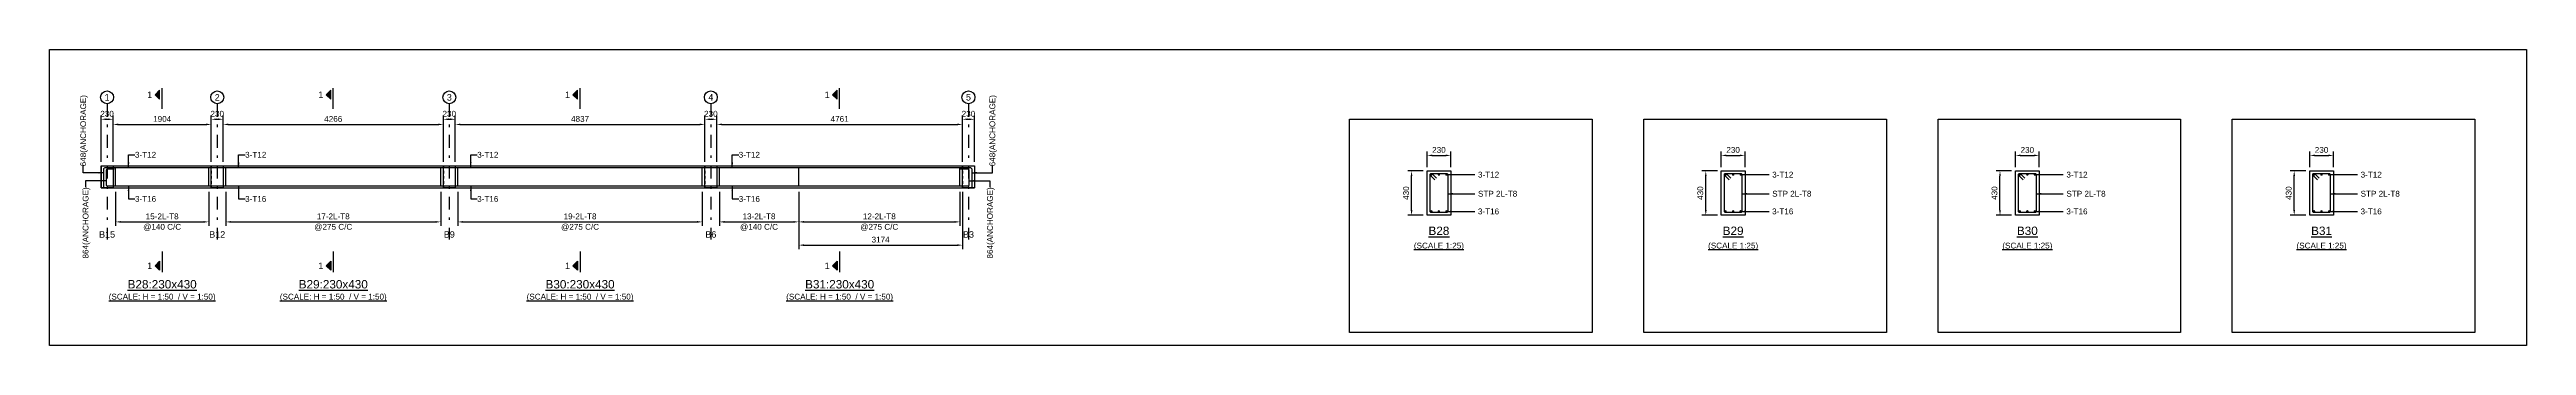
# Model space of a CAD drawing. Header units: inches. Extents: x -2000 to 105472, y -209440 to 3300.
# Drawn here: x -2000 to 93976, y -209440 to -197980 of the extents above; entities that cross this region are included whole.
import ezdxf
from ezdxf.enums import TextEntityAlignment as Align

# ---------------------------------------------------------------- set-up
doc = ezdxf.new("R2010")
doc.units = ezdxf.units.IN
doc.header["$LTSCALE"] = 1000
doc.header["$MEASUREMENT"] = 0
doc.linetypes.add('SCCenter', pattern=[1.2, 0.5, -0.3, 0.1, -0.3])
doc.linetypes.add('SCHidden', pattern=[0.2, 0.1, -0.1])
for name, color, linetype in [('Concrete Line', 2, 'Continuous'), ('Dimension', 31, 'Continuous'), ('Grid', 8, 'Continuous'), ('Labels', 4, 'Continuous'), ('Labels_Support', 4, 'Continuous'), ('Link', 225, 'Continuous'), ('Reinforcement', 4, 'Continuous'), ('Schedule Border', 60, 'Continuous'), ('Section Mark', 5, 'Continuous'), ('Solid', 25, 'Continuous'), ('Text', 31, 'Continuous'), ('Text_Scale', 31, 'Continuous')]:
    doc.layers.add(name, color=color, linetype=linetype)
doc.styles.add('SC-SansSerif', font='SansSerif')
doc.styles.get("Standard").update_dxf_attribs({"font": 'txt.shx'})
doc.dimstyles.new('SCBBSDimStyl', dxfattribs={"dimtxt": 225, "dimasz": 200, "dimexe": 150, "dimexo": 150, "dimgap": 100, "dimtad": 1, "dimtoh": 1, "dimdec": 0, "dimzin": 0, "dimdsep": 46, "dimtxsty": 'SC-SansSerif', "dimcen": 0.09, "dimclrd": 8, "dimclre": 8, "dimclrt": 31, "dimadec": 0, "dimazin": 0, "dimtfac": 1, "dimtdec": 0, "dimtix": 1, "dimtofl": 0, "dimtmove": 0, "dimatfit": 3, "dimfxl": 1, "dimtolj": 1, "dimtzin": 0, "dimarcsym": 0})
doc.dimstyles.get("Standard").update_dxf_attribs({"dimtxt": 0.18, "dimasz": 200, "dimexe": 0.18, "dimexo": 0.0625, "dimgap": 0.09, "dimtad": 0, "dimtih": 1, "dimtoh": 1, "dimdec": 4, "dimzin": 0, "dimdsep": 46, "dimtxsty": 'Standard', "dimcen": 0.09, "dimadec": 0, "dimazin": 0, "dimtfac": 1, "dimtdec": 4, "dimtofl": 0, "dimtmove": 0, "dimatfit": 3, "dimfxl": 1, "dimtolj": 1, "dimtzin": 0, "dimarcsym": 0})

# ---------------------------------------------------------------- blocks, each defined once
blk = doc.blocks.new('*D183')
at = {"color": 8, "linetype": 'ByBlock', "lineweight": -2}
for p, q in [((560, -203490), (560, -204805)), ((4168, -203490), (4168, -204805)), ((760, -204655), (3968, -204655))]:
    blk.add_line(p, q, dxfattribs=at)
at = {"color": 8}
for points in [[(560, -204655), (760, -204622), (760, -204688)], [(4168, -204655), (3968, -204688), (3968, -204622)]]:
    blk.add_solid(points, dxfattribs=at)
at = {"layer": 'DEFPOINTS', "color": 31}
for p in [(560, -203340), (4168, -203340), (560, -204655)]:
    blk.add_point(p, dxfattribs=at)
at = {"color": 31, "char_height": 225, "attachment_point": 5, "style": 'SC-SansSerif'}
for s, insert in [('\\A1;15-2L-T8', (2364, -204442)), ('\\A1;@140 C/C', (2364, -204868))]:
    blk.add_mtext(s, dxfattribs=dict(at, insert=insert))
blk = doc.blocks.new('*D184')
at = {"color": 8, "linetype": 'ByBlock', "lineweight": -2}
for p, q in [((4828, -203490), (4828, -204805)), ((13160, -203490), (13160, -204805)), ((5028, -204655), (12960, -204655))]:
    blk.add_line(p, q, dxfattribs=at)
at = {"color": 8}
for points in [[(4828, -204655), (5028, -204622), (5028, -204688)], [(13160, -204655), (12960, -204688), (12960, -204622)]]:
    blk.add_solid(points, dxfattribs=at)
at = {"layer": 'DEFPOINTS', "color": 31}
for p in [(4828, -203340), (13160, -203340), (4828, -204655)]:
    blk.add_point(p, dxfattribs=at)
at = {"color": 31, "char_height": 225, "attachment_point": 5, "style": 'SC-SansSerif'}
for s, insert in [('\\A1;17-2L-T8', (8994, -204442)), ('\\A1;@275 C/C', (8994, -204868))]:
    blk.add_mtext(s, dxfattribs=dict(at, insert=insert))
blk = doc.blocks.new('*D185')
at = {"color": 8, "linetype": 'ByBlock', "lineweight": -2}
for p, q in [((13820, -203490), (13820, -204805)), ((23294, -203490), (23294, -204805)), ((14020, -204655), (23094, -204655))]:
    blk.add_line(p, q, dxfattribs=at)
at = {"color": 8}
for points in [[(13820, -204655), (14020, -204622), (14020, -204688)], [(23294, -204655), (23094, -204688), (23094, -204622)]]:
    blk.add_solid(points, dxfattribs=at)
at = {"layer": 'DEFPOINTS', "color": 31}
for p in [(13820, -203340), (23294, -203340), (13820, -204655)]:
    blk.add_point(p, dxfattribs=at)
at = {"color": 31, "char_height": 225, "attachment_point": 5, "style": 'SC-SansSerif'}
for s, insert in [('\\A1;19-2L-T8', (18557, -204442)), ('\\A1;@275 C/C', (18557, -204868))]:
    blk.add_mtext(s, dxfattribs=dict(at, insert=insert))
blk = doc.blocks.new('*D186')
at = {"color": 8, "linetype": 'ByBlock', "lineweight": -2}
for p, q in [((23954, -203490), (23954, -204805)), ((27028, -203490), (27028, -204805)), ((24154, -204655), (26828, -204655))]:
    blk.add_line(p, q, dxfattribs=at)
at = {"color": 8}
for points in [[(23954, -204655), (24154, -204622), (24154, -204688)], [(27028, -204655), (26828, -204688), (26828, -204622)]]:
    blk.add_solid(points, dxfattribs=at)
at = {"layer": 'DEFPOINTS', "color": 31}
for p in [(23954, -203340), (27028, -203340), (23954, -204655)]:
    blk.add_point(p, dxfattribs=at)
at = {"color": 31, "char_height": 225, "attachment_point": 5, "style": 'SC-SansSerif'}
for s, insert in [('\\A1;13-2L-T8', (25491, -204442)), ('\\A1;@140 C/C', (25491, -204868))]:
    blk.add_mtext(s, dxfattribs=dict(at, insert=insert))
blk = doc.blocks.new('*D187')
at = {"color": 8, "linetype": 'ByBlock', "lineweight": -2}
for p, q in [((27028, -203490), (27028, -204805)), ((33276, -203490), (33276, -204805)), ((27228, -204655), (33076, -204655))]:
    blk.add_line(p, q, dxfattribs=at)
at = {"color": 8}
for points in [[(27028, -204655), (27228, -204622), (27228, -204688)], [(33276, -204655), (33076, -204688), (33076, -204622)]]:
    blk.add_solid(points, dxfattribs=at)
at = {"layer": 'DEFPOINTS', "color": 31}
for p in [(27028, -203340), (33276, -203340), (27028, -204655)]:
    blk.add_point(p, dxfattribs=at)
at = {"color": 31, "char_height": 225, "attachment_point": 5, "style": 'SC-SansSerif'}
for s, insert in [('\\A1;12-2L-T8', (30152, -204442)), ('\\A1;@275 C/C', (30152, -204868))]:
    blk.add_mtext(s, dxfattribs=dict(at, insert=insert))
blk = doc.blocks.new('*D188')
at = {"color": 8, "linetype": 'ByBlock', "lineweight": -2}
for p, q in [((27028, -203490), (27028, -205705)), ((33376, -203490), (33376, -205705)), ((27228, -205555), (33176, -205555))]:
    blk.add_line(p, q, dxfattribs=at)
at = {"color": 8}
for points in [[(27028, -205555), (27228, -205522), (27228, -205588)], [(33376, -205555), (33176, -205588), (33176, -205522)]]:
    blk.add_solid(points, dxfattribs=at)
at = {"layer": 'DEFPOINTS', "color": 31}
for p in [(27028, -203340), (33376, -203340), (27028, -205555)]:
    blk.add_point(p, dxfattribs=at)
at = {"color": 31, "insert": (30202, -205342), "char_height": 225, "attachment_point": 5, "style": 'SC-SansSerif'}
blk.add_mtext('\\A1;3174', dxfattribs=at)
blk = doc.blocks.new('*D189')
at = {"color": 8, "linetype": 'ByBlock', "lineweight": -2}
for p, q in [((51376, -202530), (51376, -201930)), ((51576, -202080), (52096, -202080)), ((52296, -202530), (52296, -201930))]:
    blk.add_line(p, q, dxfattribs=at)
at = {"color": 8}
for points in [[(51376, -202080), (51576, -202047), (51576, -202113)], [(52296, -202080), (52096, -202113), (52096, -202047)]]:
    blk.add_solid(points, dxfattribs=at)
at = {"layer": 'DEFPOINTS', "color": 31}
for p in [(51376, -202080), (51376, -202680), (52296, -202680)]:
    blk.add_point(p, dxfattribs=at)
at = {"color": 31, "insert": (51836, -201868), "char_height": 225, "attachment_point": 5, "style": 'SC-SansSerif'}
blk.add_mtext('\\A1;230', dxfattribs=at)
blk = doc.blocks.new('*D190')
at = {"color": 8, "linetype": 'ByBlock', "lineweight": -2}
for p, q in [((51226, -202680), (50626, -202680)), ((50776, -204200), (50776, -202880)), ((51226, -204400), (50626, -204400))]:
    blk.add_line(p, q, dxfattribs=at)
at = {"color": 8}
for points in [[(50776, -202680), (50809, -202880), (50743, -202880)], [(50776, -204400), (50743, -204200), (50809, -204200)]]:
    blk.add_solid(points, dxfattribs=at)
at = {"layer": 'DEFPOINTS', "color": 31}
for p in [(51376, -202680), (50776, -204400), (51376, -204400)]:
    blk.add_point(p, dxfattribs=at)
at = {"color": 31, "insert": (50564, -203540), "char_height": 225, "attachment_point": 5, "rotation": 90, "style": 'SC-SansSerif'}
blk.add_mtext('\\A1;430', dxfattribs=at)
blk = doc.blocks.new('*D191')
at = {"color": 8, "linetype": 'ByBlock', "lineweight": -2}
for p, q in [((62776, -202530), (62776, -201930)), ((62976, -202080), (63496, -202080)), ((63696, -202530), (63696, -201930))]:
    blk.add_line(p, q, dxfattribs=at)
at = {"color": 8}
for points in [[(62776, -202080), (62976, -202047), (62976, -202113)], [(63696, -202080), (63496, -202113), (63496, -202047)]]:
    blk.add_solid(points, dxfattribs=at)
at = {"layer": 'DEFPOINTS', "color": 31}
for p in [(62776, -202080), (62776, -202680), (63696, -202680)]:
    blk.add_point(p, dxfattribs=at)
at = {"color": 31, "insert": (63236, -201868), "char_height": 225, "attachment_point": 5, "style": 'SC-SansSerif'}
blk.add_mtext('\\A1;230', dxfattribs=at)
blk = doc.blocks.new('*D192')
at = {"color": 8, "linetype": 'ByBlock', "lineweight": -2}
for p, q in [((62626, -202680), (62026, -202680)), ((62176, -204200), (62176, -202880)), ((62626, -204400), (62026, -204400))]:
    blk.add_line(p, q, dxfattribs=at)
at = {"color": 8}
for points in [[(62176, -202680), (62209, -202880), (62143, -202880)], [(62176, -204400), (62143, -204200), (62209, -204200)]]:
    blk.add_solid(points, dxfattribs=at)
at = {"layer": 'DEFPOINTS', "color": 31}
for p in [(62776, -202680), (62176, -204400), (62776, -204400)]:
    blk.add_point(p, dxfattribs=at)
at = {"color": 31, "insert": (61964, -203540), "char_height": 225, "attachment_point": 5, "rotation": 90, "style": 'SC-SansSerif'}
blk.add_mtext('\\A1;430', dxfattribs=at)
blk = doc.blocks.new('*D193')
at = {"color": 8, "linetype": 'ByBlock', "lineweight": -2}
for p, q in [((74176, -202530), (74176, -201930)), ((74376, -202080), (74896, -202080)), ((75096, -202530), (75096, -201930))]:
    blk.add_line(p, q, dxfattribs=at)
at = {"color": 8}
for points in [[(74176, -202080), (74376, -202047), (74376, -202113)], [(75096, -202080), (74896, -202113), (74896, -202047)]]:
    blk.add_solid(points, dxfattribs=at)
at = {"layer": 'DEFPOINTS', "color": 31}
for p in [(74176, -202080), (74176, -202680), (75096, -202680)]:
    blk.add_point(p, dxfattribs=at)
at = {"color": 31, "insert": (74636, -201868), "char_height": 225, "attachment_point": 5, "style": 'SC-SansSerif'}
blk.add_mtext('\\A1;230', dxfattribs=at)
blk = doc.blocks.new('*D194')
at = {"color": 8, "linetype": 'ByBlock', "lineweight": -2}
for p, q in [((74026, -202680), (73426, -202680)), ((73576, -204200), (73576, -202880)), ((74026, -204400), (73426, -204400))]:
    blk.add_line(p, q, dxfattribs=at)
at = {"color": 8}
for points in [[(73576, -202680), (73609, -202880), (73543, -202880)], [(73576, -204400), (73543, -204200), (73609, -204200)]]:
    blk.add_solid(points, dxfattribs=at)
at = {"layer": 'DEFPOINTS', "color": 31}
for p in [(74176, -202680), (73576, -204400), (74176, -204400)]:
    blk.add_point(p, dxfattribs=at)
at = {"color": 31, "insert": (73364, -203540), "char_height": 225, "attachment_point": 5, "rotation": 90, "style": 'SC-SansSerif'}
blk.add_mtext('\\A1;430', dxfattribs=at)
blk = doc.blocks.new('*D195')
at = {"color": 8, "linetype": 'ByBlock', "lineweight": -2}
for p, q in [((85576, -202530), (85576, -201930)), ((85776, -202080), (86296, -202080)), ((86496, -202530), (86496, -201930))]:
    blk.add_line(p, q, dxfattribs=at)
at = {"color": 8}
for points in [[(85576, -202080), (85776, -202047), (85776, -202113)], [(86496, -202080), (86296, -202113), (86296, -202047)]]:
    blk.add_solid(points, dxfattribs=at)
at = {"layer": 'DEFPOINTS', "color": 31}
for p in [(85576, -202080), (85576, -202680), (86496, -202680)]:
    blk.add_point(p, dxfattribs=at)
at = {"color": 31, "insert": (86036, -201868), "char_height": 225, "attachment_point": 5, "style": 'SC-SansSerif'}
blk.add_mtext('\\A1;230', dxfattribs=at)
blk = doc.blocks.new('*D196')
at = {"color": 8, "linetype": 'ByBlock', "lineweight": -2}
for p, q in [((85426, -202680), (84826, -202680)), ((84976, -204200), (84976, -202880)), ((85426, -204400), (84826, -204400))]:
    blk.add_line(p, q, dxfattribs=at)
at = {"color": 8}
for points in [[(84976, -202680), (85009, -202880), (84943, -202880)], [(84976, -204400), (84943, -204200), (85009, -204200)]]:
    blk.add_solid(points, dxfattribs=at)
at = {"layer": 'DEFPOINTS', "color": 31}
for p in [(85576, -202680), (84976, -204400), (85576, -204400)]:
    blk.add_point(p, dxfattribs=at)
at = {"color": 31, "insert": (84764, -203540), "char_height": 225, "attachment_point": 5, "rotation": 90, "style": 'SC-SansSerif'}
blk.add_mtext('\\A1;430', dxfattribs=at)
blk = doc.blocks.new('*D197')
at = {"color": 8, "linetype": 'ByBlock', "lineweight": -2}
for p, q in [((460, -202330), (460, -200730)), ((660, -200880), (4068, -200880)), ((4268, -202330), (4268, -200730))]:
    blk.add_line(p, q, dxfattribs=at)
at = {"color": 8}
for points in [[(460, -200880), (660, -200847), (660, -200913)], [(4268, -200880), (4068, -200913), (4068, -200847)]]:
    blk.add_solid(points, dxfattribs=at)
at = {"layer": 'DEFPOINTS', "color": 31}
for p in [(460, -200880), (460, -202480), (4268, -202480)]:
    blk.add_point(p, dxfattribs=at)
at = {"color": 31, "insert": (2364, -200668), "char_height": 225, "attachment_point": 5, "style": 'SC-SansSerif'}
blk.add_mtext('\\A1;1904', dxfattribs=at)
blk = doc.blocks.new('*D198')
at = {"color": 8, "linetype": 'ByBlock', "lineweight": -2}
for p, q in [((4728, -202330), (4728, -200730)), ((4928, -200880), (13060, -200880)), ((13260, -202330), (13260, -200730))]:
    blk.add_line(p, q, dxfattribs=at)
at = {"color": 8}
for points in [[(4728, -200880), (4928, -200847), (4928, -200913)], [(13260, -200880), (13060, -200913), (13060, -200847)]]:
    blk.add_solid(points, dxfattribs=at)
at = {"layer": 'DEFPOINTS', "color": 31}
for p in [(4728, -200880), (4728, -202480), (13260, -202480)]:
    blk.add_point(p, dxfattribs=at)
at = {"color": 31, "insert": (8994, -200668), "char_height": 225, "attachment_point": 5, "style": 'SC-SansSerif'}
blk.add_mtext('\\A1;4266', dxfattribs=at)
blk = doc.blocks.new('*D199')
at = {"color": 8, "linetype": 'ByBlock', "lineweight": -2}
for p, q in [((13720, -202330), (13720, -200730)), ((13920, -200880), (23194, -200880)), ((23394, -202330), (23394, -200730))]:
    blk.add_line(p, q, dxfattribs=at)
at = {"color": 8}
for points in [[(13720, -200880), (13920, -200847), (13920, -200913)], [(23394, -200880), (23194, -200913), (23194, -200847)]]:
    blk.add_solid(points, dxfattribs=at)
at = {"layer": 'DEFPOINTS', "color": 31}
for p in [(13720, -200880), (13720, -202480), (23394, -202480)]:
    blk.add_point(p, dxfattribs=at)
at = {"color": 31, "insert": (18557, -200668), "char_height": 225, "attachment_point": 5, "style": 'SC-SansSerif'}
blk.add_mtext('\\A1;4837', dxfattribs=at)
blk = doc.blocks.new('*D200')
at = {"color": 8, "linetype": 'ByBlock', "lineweight": -2}
for p, q in [((23854, -202330), (23854, -200730)), ((24054, -200880), (33176, -200880)), ((33376, -202330), (33376, -200730))]:
    blk.add_line(p, q, dxfattribs=at)
at = {"color": 8}
for points in [[(23854, -200880), (24054, -200847), (24054, -200913)], [(33376, -200880), (33176, -200913), (33176, -200847)]]:
    blk.add_solid(points, dxfattribs=at)
at = {"layer": 'DEFPOINTS', "color": 31}
for p in [(23854, -200880), (23854, -202480), (33376, -202480)]:
    blk.add_point(p, dxfattribs=at)
at = {"color": 31, "insert": (28615, -200668), "char_height": 225, "attachment_point": 5, "style": 'SC-SansSerif'}
blk.add_mtext('\\A1;4761', dxfattribs=at)
blk = doc.blocks.new('*D201')
at = {"color": 8, "linetype": 'ByBlock', "lineweight": -2}
for p, q in [((0, -202330), (0, -200530)), ((460, -202330), (460, -200530)), ((200, -200680), (260, -200680))]:
    blk.add_line(p, q, dxfattribs=at)
at = {"color": 8}
for points in [[(0, -200680), (200, -200647), (200, -200713)], [(460, -200680), (260, -200713), (260, -200647)]]:
    blk.add_solid(points, dxfattribs=at)
at = {"layer": 'DEFPOINTS', "color": 31}
for p in [(0, -200680), (0, -202480), (460, -202480)]:
    blk.add_point(p, dxfattribs=at)
at = {"color": 31, "insert": (230, -200468), "char_height": 225, "attachment_point": 5, "style": 'SC-SansSerif'}
blk.add_mtext('\\A1;230', dxfattribs=at)
blk = doc.blocks.new('*D202')
at = {"color": 8, "linetype": 'ByBlock', "lineweight": -2}
for p, q in [((4268, -202330), (4268, -200530)), ((4728, -202330), (4728, -200530)), ((4468, -200680), (4528, -200680))]:
    blk.add_line(p, q, dxfattribs=at)
at = {"color": 8}
for points in [[(4268, -200680), (4468, -200647), (4468, -200713)], [(4728, -200680), (4528, -200713), (4528, -200647)]]:
    blk.add_solid(points, dxfattribs=at)
at = {"layer": 'DEFPOINTS', "color": 31}
for p in [(4268, -200680), (4268, -202480), (4728, -202480)]:
    blk.add_point(p, dxfattribs=at)
at = {"color": 31, "insert": (4498, -200468), "char_height": 225, "attachment_point": 5, "style": 'SC-SansSerif'}
blk.add_mtext('\\A1;230', dxfattribs=at)
blk = doc.blocks.new('*D203')
at = {"color": 8, "linetype": 'ByBlock', "lineweight": -2}
for p, q in [((13260, -202330), (13260, -200530)), ((13720, -202330), (13720, -200530)), ((13460, -200680), (13520, -200680))]:
    blk.add_line(p, q, dxfattribs=at)
at = {"color": 8}
for points in [[(13260, -200680), (13460, -200647), (13460, -200713)], [(13720, -200680), (13520, -200713), (13520, -200647)]]:
    blk.add_solid(points, dxfattribs=at)
at = {"layer": 'DEFPOINTS', "color": 31}
for p in [(13260, -200680), (13260, -202480), (13720, -202480)]:
    blk.add_point(p, dxfattribs=at)
at = {"color": 31, "insert": (13490, -200468), "char_height": 225, "attachment_point": 5, "style": 'SC-SansSerif'}
blk.add_mtext('\\A1;230', dxfattribs=at)
blk = doc.blocks.new('*D204')
at = {"color": 8, "linetype": 'ByBlock', "lineweight": -2}
for p, q in [((23394, -202330), (23394, -200530)), ((23854, -202330), (23854, -200530)), ((23594, -200680), (23654, -200680))]:
    blk.add_line(p, q, dxfattribs=at)
at = {"color": 8}
for points in [[(23394, -200680), (23594, -200647), (23594, -200713)], [(23854, -200680), (23654, -200713), (23654, -200647)]]:
    blk.add_solid(points, dxfattribs=at)
at = {"layer": 'DEFPOINTS', "color": 31}
for p in [(23394, -200680), (23394, -202480), (23854, -202480)]:
    blk.add_point(p, dxfattribs=at)
at = {"color": 31, "insert": (23624, -200468), "char_height": 225, "attachment_point": 5, "style": 'SC-SansSerif'}
blk.add_mtext('\\A1;230', dxfattribs=at)
blk = doc.blocks.new('*D205')
at = {"color": 8, "linetype": 'ByBlock', "lineweight": -2}
for p, q in [((33376, -202330), (33376, -200530)), ((33836, -202330), (33836, -200530)), ((33576, -200680), (33636, -200680))]:
    blk.add_line(p, q, dxfattribs=at)
at = {"color": 8}
for points in [[(33376, -200680), (33576, -200647), (33576, -200713)], [(33836, -200680), (33636, -200713), (33636, -200647)]]:
    blk.add_solid(points, dxfattribs=at)
at = {"layer": 'DEFPOINTS', "color": 31}
for p in [(33376, -200680), (33376, -202480), (33836, -202480)]:
    blk.add_point(p, dxfattribs=at)
at = {"color": 31, "insert": (33606, -200468), "char_height": 225, "attachment_point": 5, "style": 'SC-SansSerif'}
blk.add_mtext('\\A1;230', dxfattribs=at)

msp = doc.modelspace()

# ---------------------------------------------------------------- hatches: boundary and pattern name
at = {"layer": 'Solid'}
for points in [[(2264, -199555), (2089, -199730), (2264, -199905), (2264, -199555)], [(8894.5, -199555), (8719.5, -199730), (8894.5, -199905), (8894.5, -199555)], [(18457, -199555), (18282, -199730), (18457, -199905), (18457, -199555)], [(28515, -199555), (28340, -199730), (28515, -199905), (28515, -199555)], [(2264, -206530), (2089, -206355), (2264, -206180), (2264, -206530)], [(8894.5, -206530), (8719.5, -206355), (8894.5, -206180), (8894.5, -206530)], [(18457, -206530), (18282, -206355), (18457, -206180), (18457, -206530)], [(28515, -206530), (28340, -206355), (28515, -206180), (28515, -206530)]]:
    msp.add_hatch(color=256, dxfattribs=at).paths.add_polyline_path(points, flags=0)

# ---------------------------------------------------------------- linework, layer by layer
at = {"layer": 'Concrete Line'}
for points in [[(0, -202480), (460, -202480)], [(0, -202480), (0, -203340)], [(460, -202480), (4268, -202480)], [(4268, -202480), (4728, -202480)], [(4728, -202480), (13260, -202480)], [(13260, -202480), (13720, -202480)], [(13720, -202480), (23394, -202480)], [(23394, -202480), (23854, -202480)], [(23854, -202480), (33376, -202480)], [(33376, -202480), (33836, -202480)], [(33836, -202480), (33836, -203340)], [(0, -203340), (460, -203340)], [(460, -203340), (4268, -203340)], [(4268, -203340), (4728, -203340)], [(4728, -203340), (13260, -203340)], [(13260, -203340), (13720, -203340)], [(13720, -203340), (23394, -203340)], [(23394, -203340), (23854, -203340)], [(23854, -203340), (33376, -203340)], [(33376, -203340), (33836, -203340)]]:
    msp.add_lwpolyline(points, dxfattribs=at)
for points in [[(0, -202480), (460, -202480), (460, -202480), (460, -203340), (460, -203340), (0, -203340), (0, -203340), (0, -202480)], [(4268, -203340), (4268, -202480), (4268, -202480), (4728, -202480), (4728, -202480), (4728, -203340), (4728, -203340), (4268, -203340)], [(13260, -203340), (13260, -202480), (13260, -202480), (13720, -202480), (13720, -202480), (13720, -203340), (13720, -203340), (13260, -203340)], [(23394, -203340), (23394, -202480), (23394, -202480), (23854, -202480), (23854, -202480), (23854, -203340), (23854, -203340), (23394, -203340)], [(33376, -202480), (33836, -202480), (33836, -202480), (33836, -203340), (33836, -203340), (33376, -203340), (33376, -203340), (33376, -202480)], [(51376, -202680), (52296, -202680), (52296, -204400), (51376, -204400)], [(62776, -202680), (63696, -202680), (63696, -204400), (62776, -204400)], [(74176, -202680), (75096, -202680), (75096, -204400), (74176, -204400)], [(85576, -202680), (86496, -202680), (86496, -204400), (85576, -204400)]]:
    msp.add_lwpolyline(points, close=True, dxfattribs=at)
at = {"layer": 'Concrete Line', "linetype": 'SCHidden'}
for points in [[(0, -202480), (460, -202480), (460, -202480), (460, -203340), (460, -203340), (0, -203340), (0, -203340), (0, -202480)], [(4268, -203340), (4268, -202480), (4268, -202480), (4728, -202480), (4728, -202480), (4728, -203340), (4728, -203340), (4268, -203340)], [(13260, -203340), (13260, -202480), (13260, -202480), (13720, -202480), (13720, -202480), (13720, -203340), (13720, -203340), (13260, -203340)], [(23394, -203340), (23394, -202480), (23394, -202480), (23854, -202480), (23854, -202480), (23854, -203340), (23854, -203340), (23394, -203340)], [(33376, -202480), (33836, -202480), (33836, -202480), (33836, -203340), (33836, -203340), (33376, -203340), (33376, -203340), (33376, -202480)]]:
    msp.add_lwpolyline(points, close=True, dxfattribs=at)
at = {"layer": 'Concrete Line', "color": 8, "linetype": 'SCHidden'}
for points in [[(460, -202480), (460, -203340)], [(4268, -202480), (4268, -203340)], [(4728, -202480), (4728, -203340)], [(13260, -202480), (13260, -203340)], [(13720, -202480), (13720, -203340)], [(23394, -202480), (23394, -203340)], [(23854, -202480), (23854, -203340)], [(33376, -202480), (33376, -203340)]]:
    msp.add_lwpolyline(points, dxfattribs=at)
at = {"layer": 'Grid', "linetype": 'SCCenter'}
for p, q in [((230, -200080), (230, -205340)), ((4498, -200080), (4498, -205340)), ((13490, -200080), (13490, -205340)), ((23624, -200080), (23624, -205340)), ((33606, -200080), (33606, -205340))]:
    msp.add_line(p, q, dxfattribs=at)
at = {"layer": 'Grid'}
for centre in [(230, -199830), (4498, -199830), (13490, -199830), (23624, -199830), (33606, -199830)]:
    msp.add_circle(centre, 250, dxfattribs=at)
at = {"layer": 'Link'}
for p, q in [((560, -203280), (560, -202540)), ((4168, -203280), (4168, -202540)), ((4828, -203280), (4828, -202540)), ((13160, -203280), (13160, -202540)), ((13820, -203280), (13820, -202540)), ((23294, -203280), (23294, -202540)), ((23954, -203280), (23954, -202540)), ((27028, -203280), (27028, -202540)), ((33276, -203280), (33276, -202540))]:
    msp.add_line(p, q, dxfattribs=at)
for points in [[(51679.3, -203026.1), (51509.5, -202856.5, -0.6684326), (51542, -202778), (52130, -202778, -0.4142136), (52176, -202824), (52176, -204248, -0.4142136), (52128, -204296), (51544, -204296, -0.4142136), (51496, -204248), (51496, -202824, -0.6679247), (51574.5, -202791.5), (51744.3, -202961)], [(63079.3, -203026.1), (62909.5, -202856.5, -0.6684326), (62942, -202778), (63530, -202778, -0.4142136), (63576, -202824), (63576, -204248, -0.4142136), (63528, -204296), (62944, -204296, -0.4142136), (62896, -204248), (62896, -202824, -0.6679247), (62974.5, -202791.5), (63144.3, -202961)], [(74479.3, -203026.1), (74309.5, -202856.5, -0.6684326), (74342, -202778), (74930, -202778, -0.4142136), (74976, -202824), (74976, -204248, -0.4142136), (74928, -204296), (74344, -204296, -0.4142136), (74296, -204248), (74296, -202824, -0.6679247), (74374.5, -202791.5), (74544.3, -202961)], [(85879.3, -203026.1), (85709.5, -202856.5, -0.6684326), (85742, -202778), (86330, -202778, -0.4142136), (86376, -202824), (86376, -204248, -0.4142136), (86328, -204296), (85744, -204296, -0.4142136), (85696, -204248), (85696, -202824, -0.6679247), (85774.5, -202791.5), (85944.3, -202961)]]:
    msp.add_lwpolyline(points, format="xyb", dxfattribs=at)
at = {"layer": 'Reinforcement'}
for points in [[(104, -203300), (104, -202602, -0.4142136), (154, -202552), (33682, -202552, -0.4142136), (33732, -202602), (33732, -203300)], [(500, -202616), (246, -202616, 0.4142136), (196, -202666), (196, -203214, 0.4142136), (246, -203264), (33590, -203264, 0.4142136), (33640, -203214), (33640, -202666, 0.4142136), (33590, -202616), (33286, -202616)]]:
    msp.add_lwpolyline(points, format="xyb", dxfattribs=at)
for points, const_width in [([(51519, -202824, 1), (51565, -202824, 1)], 46), ([(51813, -202824, 1), (51859, -202824, 1)], 46), ([(52107, -202824, 1), (52153, -202824, 1)], 46), ([(62919, -202824, 1), (62965, -202824, 1)], 46), ([(63213, -202824, 1), (63259, -202824, 1)], 46), ([(63507, -202824, 1), (63553, -202824, 1)], 46), ([(74319, -202824, 1), (74365, -202824, 1)], 46), ([(74613, -202824, 1), (74659, -202824, 1)], 46), ([(74907, -202824, 1), (74953, -202824, 1)], 46), ([(85719, -202824, 1), (85765, -202824, 1)], 46), ([(86013, -202824, 1), (86059, -202824, 1)], 46), ([(86307, -202824, 1), (86353, -202824, 1)], 46), ([(51520, -204248, 1), (51568, -204248, 1)], 48), ([(51812, -204248, 1), (51860, -204248, 1)], 48), ([(52104, -204248, 1), (52152, -204248, 1)], 48), ([(62920, -204248, 1), (62968, -204248, 1)], 48), ([(63212, -204248, 1), (63260, -204248, 1)], 48), ([(63504, -204248, 1), (63552, -204248, 1)], 48), ([(74320, -204248, 1), (74368, -204248, 1)], 48), ([(74612, -204248, 1), (74660, -204248, 1)], 48), ([(74904, -204248, 1), (74952, -204248, 1)], 48), ([(85720, -204248, 1), (85768, -204248, 1)], 48), ([(86012, -204248, 1), (86060, -204248, 1)], 48), ([(86304, -204248, 1), (86352, -204248, 1)], 48)]:
    msp.add_lwpolyline(points, format="xyb", close=True, dxfattribs=dict(at, const_width=const_width))
at = {"layer": 'Schedule Border'}
for points in [[(-2000, -197980), (93976, -197980), (93976, -209440), (-2000, -209440)], [(48376, -200680), (57776, -200680), (57776, -208940), (48376, -208940)], [(59776, -200680), (69176, -200680), (69176, -208940), (59776, -208940)], [(71176, -200680), (80576, -200680), (80576, -208940), (71176, -208940)], [(82576, -200680), (91976, -200680), (91976, -208940), (82576, -208940)]]:
    msp.add_lwpolyline(points, close=True, dxfattribs=at)
at = {"layer": 'Section Mark'}
for points in [[(2264, -199555), (2089, -199730), (2264, -199905), (2264, -199555)], [(2364, -200280), (2364, -199480)], [(8894.5, -199555), (8719.5, -199730), (8894.5, -199905), (8894.5, -199555)], [(8994.5, -200280), (8994.5, -199480)], [(18457, -199555), (18282, -199730), (18457, -199905), (18457, -199555)], [(18557, -200280), (18557, -199480)], [(28515, -199555), (28340, -199730), (28515, -199905), (28515, -199555)], [(28615, -200280), (28615, -199480)], [(2264, -206530), (2089, -206355), (2264, -206180), (2264, -206530)], [(2364, -205805), (2364, -206605)], [(8894.5, -206530), (8719.5, -206355), (8894.5, -206180), (8894.5, -206530)], [(8994.5, -205805), (8994.5, -206605)], [(18457, -206530), (18282, -206355), (18457, -206180), (18457, -206530)], [(18557, -205805), (18557, -206605)], [(28515, -206530), (28340, -206355), (28515, -206180), (28515, -206530)], [(28615, -205805), (28615, -206605)]]:
    msp.add_lwpolyline(points, dxfattribs=at)

# ---------------------------------------------------------------- texts
at = {"layer": 'Grid', "style": 'SC-SansSerif'}
for s, p in [('1', (230, -199830)), ('2', (4498, -199830)), ('3', (13490, -199830)), ('4', (23624, -199830)), ('5', (33606, -199830))]:
    msp.add_text(s, height=250, dxfattribs=at).set_placement(p, align=Align.MIDDLE)
at = {"layer": 'Labels', "style": 'SC-SansSerif'}
for s, p in [('%%uB28', (51836, -205000)), ('%%uB29', (63236, -205000)), ('%%uB30', (74636, -205000)), ('%%uB31', (86036, -205000))]:
    msp.add_text(s, height=325, dxfattribs=at).set_placement(p, align=Align.MIDDLE)
for s, p in [('%%uB28:230x430', (2364, -207330)), ('%%uB29:230x430', (8994, -207330)), ('%%uB30:230x430', (18557, -207330)), ('%%uB31:230x430', (28615, -207330))]:
    msp.add_text(s, height=325, dxfattribs=at).set_placement(p, align=Align.BOTTOM_CENTER)
at = {"layer": 'Labels_Support', "style": 'SC-SansSerif'}
for s, p in [('B15', (230, -205340)), ('B12', (4498, -205340)), ('B9', (13490, -205340)), ('B6', (23624, -205340)), ('B3', (33606, -205340))]:
    msp.add_text(s, height=250, dxfattribs=at).set_placement(p, align=Align.BOTTOM_CENTER)
at = {"layer": 'Section Mark', "style": 'SC-SansSerif'}
for p in [(1976.5, -199730), (8607, -199730), (18169.5, -199730), (28227.5, -199730), (1976.5, -206355), (8607, -206355), (18169.5, -206355), (28227.5, -206355)]:
    msp.add_text('1', height=250, dxfattribs=at).set_placement(p, align=Align.MIDDLE_RIGHT)
at = {"layer": 'Text', "style": 'SC-SansSerif'}
for p in [(-696, -202502), (34532, -202502)]:
    msp.add_text('648(ANCHORAGE)', height=225, rotation=90, dxfattribs=at).set_placement(p, align=Align.MIDDLE_LEFT)
for s, p in [('3-T12', (1310, -202055)), ('3-T12', (5578, -202055)), ('3-T12', (14571, -202055)), ('3-T12', (24704.5, -202055)), ('3-T12', (53350, -202824)), ('STP 2L-T8', (53350, -203564)), ('3-T12', (64750, -202824)), ('STP 2L-T8', (64750, -203564)), ('3-T12', (76150, -202824)), ('STP 2L-T8', (76150, -203564)), ('3-T12', (87550, -202824)), ('STP 2L-T8', (87550, -203564)), ('3-T16', (1310, -203765)), ('3-T16', (5578, -203765)), ('3-T16', (14571, -203765)), ('3-T16', (24704.5, -203765)), ('3-T16', (53348, -204248)), ('3-T16', (64748, -204248)), ('3-T16', (76148, -204248)), ('3-T16', (87548, -204248))]:
    msp.add_text(s, height=225, dxfattribs=at).set_placement(p, align=Align.MIDDLE_LEFT)
for p in [(-604, -203314), (34440, -203314)]:
    msp.add_text('864(ANCHORAGE)', height=225, rotation=90, dxfattribs=at).set_placement(p, align=Align.MIDDLE_RIGHT)
for p in [(51836, -205600), (63236, -205600), (74636, -205600), (86036, -205600)]:
    msp.add_text('%%u(SCALE 1:25)', height=225, dxfattribs=at).set_placement(p, align=Align.MIDDLE)
at = {"layer": 'Text_Scale', "style": 'SC-SansSerif'}
for p in [(2364, -207730), (8994, -207730), (18557, -207730), (28615, -207730)]:
    msp.add_text('%%u(SCALE: H = 1:50  / V = 1:50)', height=225, dxfattribs=at).set_placement(p, align=Align.BOTTOM_CENTER)

# ---------------------------------------------------------------- dimensions: what is measured, and where the dimension line sits
at = {"layer": 'Dimension'}
for base, p1, p2, text, picture, middle in [((460, -200680), (0, -202480), (460, -202480), '230', '*D201', (230, -200680)), ((4268, -200880), (460, -202480), (4268, -202480), '1904', '*D197', (2364, -200880)), ((4728, -200680), (4268, -202480), (4728, -202480), '230', '*D202', (4498, -200680)), ((13260, -200880), (4728, -202480), (13260, -202480), '4266', '*D198', (8994, -200880)), ((13720, -200680), (13260, -202480), (13720, -202480), '230', '*D203', (13490, -200680)), ((23394, -200880), (13720, -202480), (23394, -202480), '4837', '*D199', (18557, -200880)), ((23854, -200680), (23394, -202480), (23854, -202480), '230', '*D204', (23624, -200680)), ((33376, -200880), (23854, -202480), (33376, -202480), '4761', '*D200', (28615, -200880)), ((33836, -200680), (33376, -202480), (33836, -202480), '230', '*D205', (33606, -200680)), ((4168, -204655), (560, -203340), (4168, -203340), '15-2L-T8\\X@140 C/C', '*D183', (2364, -204655)), ((13160, -204655), (4828, -203340), (13160, -203340), '17-2L-T8\\X@275 C/C', '*D184', (8994, -204655)), ((23294, -204655), (13820, -203340), (23294, -203340), '19-2L-T8\\X@275 C/C', '*D185', (18557, -204655)), ((27028, -204655), (23954, -203340), (27028, -203340), '13-2L-T8\\X@140 C/C', '*D186', (25491, -204655)), ((33276, -204655), (27028, -203340), (33276, -203340), '12-2L-T8\\X@275 C/C', '*D187', (30152, -204655)), ((33376, -205555), (27028, -203340), (33376, -203340), '3174', '*D188', (30202, -205555))]:
    dim = msp.add_linear_dim(base=base, p1=p1, p2=p2, text=text, dimstyle='SCBBSDimStyl', dxfattribs=at)
    dim.commit()
    dim.dimension.update_dxf_attribs({"geometry": picture, "text_midpoint": middle})
for base, p1, p2, angle, text, picture, middle in [((52296, -202080), (51376, -202680), (52296, -202680), 0, '230', '*D189', (51836, -202080)), ((63696, -202080), (62776, -202680), (63696, -202680), 0, '230', '*D191', (63236, -202080)), ((75096, -202080), (74176, -202680), (75096, -202680), 0, '230', '*D193', (74636, -202080)), ((86496, -202080), (85576, -202680), (86496, -202680), 0, '230', '*D195', (86036, -202080)), ((50776, -202680), (51376, -204400), (51376, -202680), 90, '430', '*D190', (50776, -203540)), ((62176, -202680), (62776, -204400), (62776, -202680), 90, '430', '*D192', (62176, -203540)), ((73576, -202680), (74176, -204400), (74176, -202680), 90, '430', '*D194', (73576, -203540)), ((84976, -202680), (85576, -204400), (85576, -202680), 90, '430', '*D196', (84976, -203540))]:
    dim = msp.add_linear_dim(base=base, p1=p1, p2=p2, angle=angle, text=text, dimstyle='SCBBSDimStyl', override={"dimjust": 0}, dxfattribs=at)
    dim.commit()
    dim.dimension.update_dxf_attribs({"geometry": picture, "text_midpoint": middle, "dimtype": 129})

# ---------------------------------------------------------------- leaders
at = {"layer": 'Dimension', "color": 8}
for points, dimstyle in [([(104, -202752), (-696, -202752), (-696, -202502)], 'Standard'), ([(1060, -202552), (1060, -202055), (1310, -202055)], 'Standard'), ([(5328, -202552), (5328, -202055), (5578, -202055)], 'Standard'), ([(14321, -202552), (14321, -202055), (14571, -202055)], 'Standard'), ([(24454.5, -202552), (24454.5, -202055), (24704.5, -202055)], 'Standard'), ([(33732, -202752), (34532, -202752), (34532, -202502)], 'Standard'), ([(196, -203064), (-604, -203064), (-604, -203314)], 'Standard'), ([(1060, -203264), (1060, -203765), (1310, -203765)], 'Standard'), ([(5328, -203264), (5328, -203765), (5578, -203765)], 'Standard'), ([(14321, -203264), (14321, -203765), (14571, -203765)], 'Standard'), ([(24454.5, -203264), (24454.5, -203765), (24704.5, -203765)], 'Standard'), ([(33640, -203064), (34440, -203064), (34440, -203314)], 'Standard'), ([(52130, -202824), (52630, -202824), (53230, -202824)], 'SCBBSDimStyl'), ([(63530, -202824), (64030, -202824), (64630, -202824)], 'SCBBSDimStyl'), ([(74930, -202824), (75430, -202824), (76030, -202824)], 'SCBBSDimStyl'), ([(86330, -202824), (86830, -202824), (87430, -202824)], 'SCBBSDimStyl'), ([(52128, -204248), (52628, -204248), (53228, -204248)], 'SCBBSDimStyl'), ([(52176, -203564), (53230, -203564)], 'SCBBSDimStyl'), ([(63528, -204248), (64028, -204248), (64628, -204248)], 'SCBBSDimStyl'), ([(63576, -203564), (64630, -203564)], 'SCBBSDimStyl'), ([(74928, -204248), (75428, -204248), (76028, -204248)], 'SCBBSDimStyl'), ([(74976, -203564), (76030, -203564)], 'SCBBSDimStyl'), ([(86328, -204248), (86828, -204248), (87428, -204248)], 'SCBBSDimStyl'), ([(86376, -203564), (87430, -203564)], 'SCBBSDimStyl')]:
    msp.add_leader(points, dimstyle=dimstyle, dxfattribs=at)

doc.saveas('drawing.dxf')
